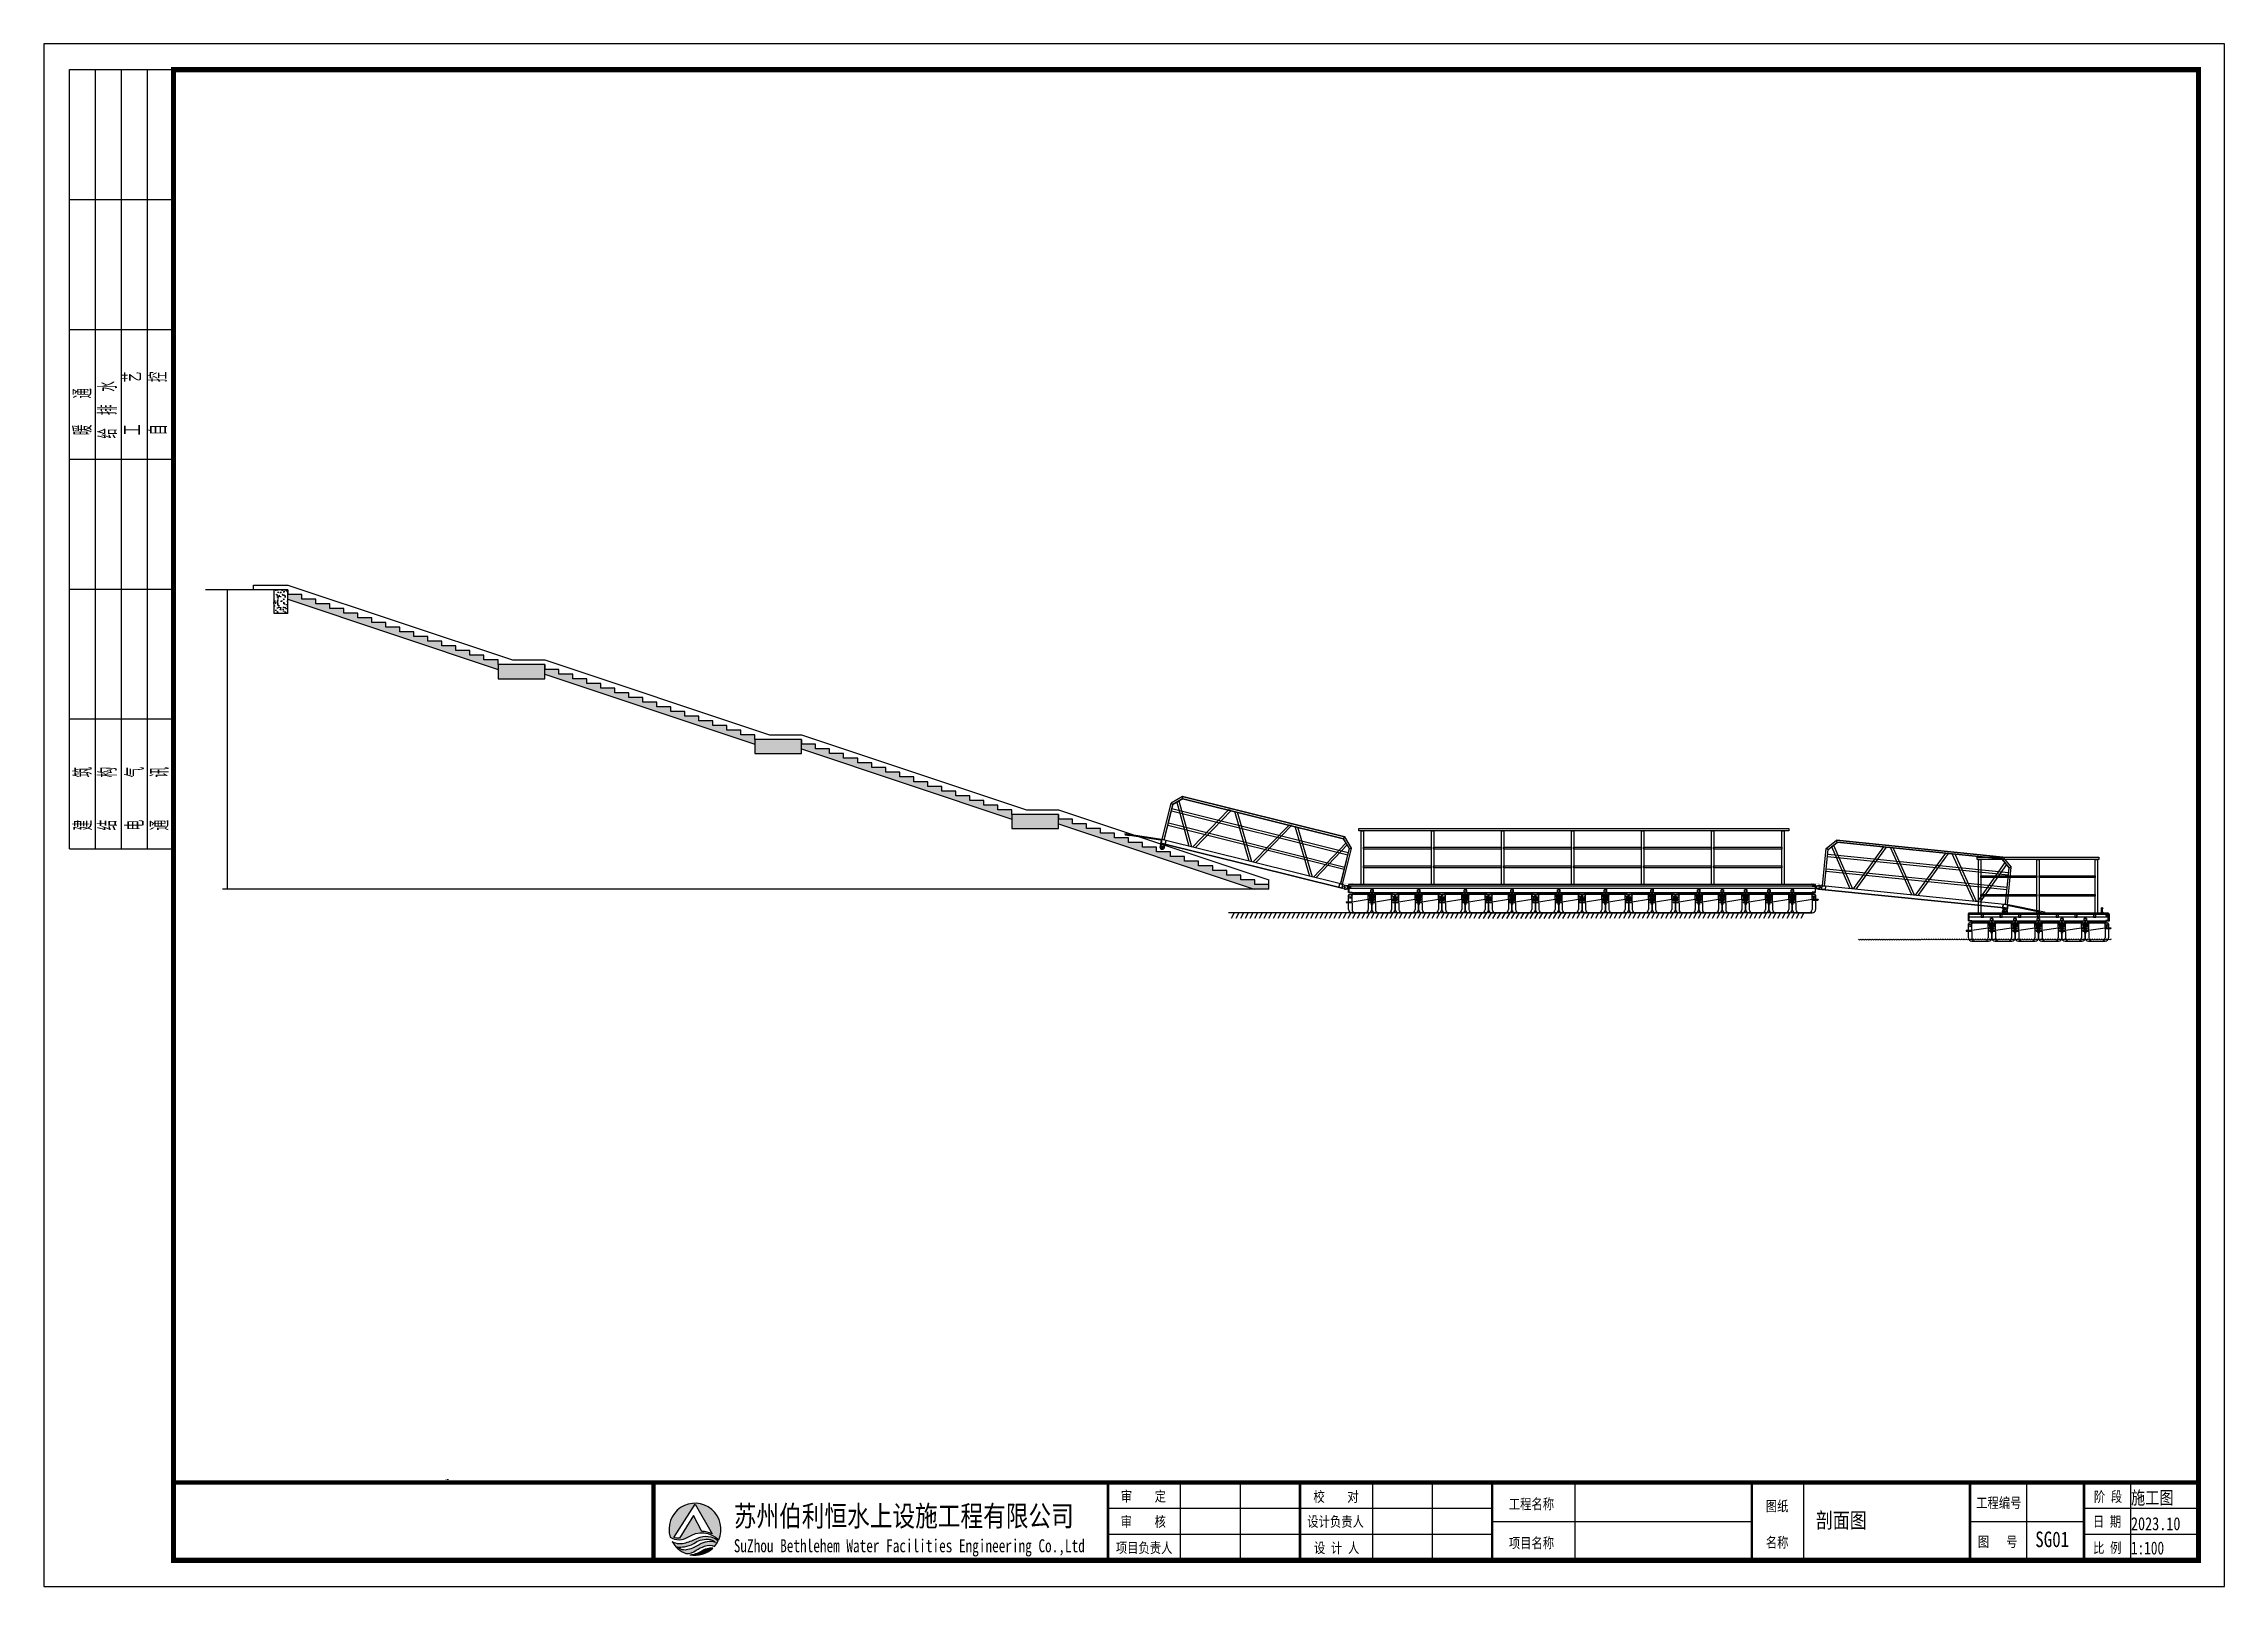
# Paper-space layout '剖面图' of a CAD drawing. Header units: inches. Extents: x 0.1 to 10.4, y 0.3 to 7.6.
# The model-space entities are those that its viewports show. They can reach past a viewport. Long polylines and large blocks are cut down to what shows.
import ezdxf

# ---------------------------------------------------------------- set-up
doc = ezdxf.new("R2010")
doc.units = ezdxf.units.IN
doc.header["$LTSCALE"] = 1000
doc.header["$MEASUREMENT"] = 0
doc.linetypes.add('ACAD_ISO03W100', pattern=[30, 12, -18])
doc.linetypes.add('CENTER2', pattern=[28.575, 19.05, -3.175, 3.175, -3.175])
for name, color, linetype in [('W-bridge approach引桥', 4, 'Continuous'), ('W-FLOAT_BOWL浮筒', 5, 'Continuous'), ('W-PLASTIC_RAILINGS塑木栏杆', 6, 'Continuous'), ('W-STEEL_FRAME钢架', 3, 'Continuous'), ('W-STEEL_KEEL钢龙骨', 5, 'Continuous'), ('W-WOOD_FLOOR木地板', 30, 'Continuous'), ('W-WOOD_STUD木龙骨', 25, 'Continuous'), ('变形缝', 4, 'Continuous'), ('塑木板', 32, 'Continuous'), ('尺寸', 6, 'Continuous'), ('短销钉', 253, 'Continuous'), ('粗线', 6, 'Continuous'), ('螺栓', 146, 'Continuous'), ('龙骨', 10, 'Continuous')]:
    doc.layers.add(name, color=color, linetype=linetype)
doc.layers.add('伯利恒浮筒', color=5, linetype='Continuous', lineweight=5)
doc.styles.add('-宋体', font='', dxfattribs={"width": 0.8})
doc.styles.add('_TCH_DIM', font='SIMPLEX', dxfattribs={"bigfont": 'GBCBIG'})
doc.styles.get("Standard").update_dxf_attribs({"font": 'txt', "bigfont": 'gbcbig.shx'})
doc.styles.add('图框', font='')
doc.styles.add('黑体', font='simhei.ttf')
doc.styles.get('-宋体').set_extended_font_data('SimSun')
doc.styles.get('图框').set_extended_font_data('SimSun')

# ---------------------------------------------------------------- blocks, each defined once
blk = doc.blocks.new('$TITLEBLK$00000187')
h = blk.add_hatch(color=140)
h.dxf.hatch_style = 1
h.paths.add_polyline_path([(-294.3, 4.5, 0.294083), (-290.89, 4.48, -0.363756), (-284.97, 3.96, 1.450144)])
h.paths.add_polyline_path([(-289.53, 10.8), (-286.23, 5.12, 0.101723), (-288.23, 5.58), (-289.84, 8.66), (-292.52, 4.26, -0.081837), (-293.64, 4.38)], flags=16)
h = blk.add_hatch(color=174)
h.paths.add_polyline_path([(-285.77, 2.71, 0.064571), (-285.05, 3.78, 0.296692), (-289.05, 4.29, -0.04264), (-291.3, 3.4, -0.209747), (-293.92, 3.62, 0.179915), (-291.3, 1.33, 0.169783), (-289.28, 1.97, -0.05744), (-287.69, 2.74, -0.214092)])
h.paths.add_polyline_path([(-288.71, 3.03, -0.084014), (-290.89, 2.08, -0.271733), (-292.96, 2.61, 0.071966), (-291.58, 2.64, 0.098278), (-289.75, 3.23, -0.072406), (-288.51, 3.9, -0.088156), (-286.96, 4.07, -0.181988), (-285.56, 3.48, 0.206106)], flags=16)
blk.add_hatch(color=174).paths.add_polyline_path([(-286.08, 2.39, 0.189728), (-288.25, 1.81, -0.126537), (-290.52, 1.1, 0.245013)])
for p, q in [((-196, 0), (-196, 15)), ((-184.5, 0), (-184.5, 15)), ((-159, 0), (-159, 15)), ((-147.5, 0), (-147.5, 15)), ((-120, 0), (-120, 15)), ((-76, 0), (-76, 15)), ((-33, 0), (-33, 15)), ((-13, 0), (-13, 15)), ((0, 0), (0, 15)), ((-136, 10), (-210, 10)), ((0, 10), (-22, 10)), ((-136, 5), (-210, 5)), ((-136, 7.5), (-86, 7.5)), ((-44, 7.5), (-22, 7.5)), ((0, 5), (-22, 5))]:
    blk.add_line(p, q)
for points, const_width in [([(-297.54, 0), (-297.54, 15), (0, 15)], 0.8), ([(-210, 0), (-210, 15)], 0.5), ([(-173, 0), (-173, 15)], 0.5), ([(-136, 0), (-136, 15)], 0.5), ([(-86, 0), (-86, 15)], 0.5), ([(-44, 0), (-44, 15)], 0.5), ([(-22, 0), (-22, 15)], 0.5)]:
    blk.add_lwpolyline(points, dxfattribs=dict(const_width=const_width))
for points in [[(-294.3, 4.5, 0.294083), (-290.89, 4.48, -0.363756), (-284.97, 3.96, 1.450144)], [(-293.64, 4.38), (-289.53, 10.8), (-286.23, 5.12, 0.101723), (-288.23, 5.58), (-289.84, 8.66), (-292.52, 4.26, -0.081837)]]:
    blk.add_lwpolyline(points, format="xyb", close=True)
for points in [[(-293.92, 3.62, 0.209747), (-291.3, 3.4, 0.04264), (-289.05, 4.29, -0.296692), (-285.05, 3.78)], [(-292.96, 2.61, 0.071966), (-291.58, 2.64, 0.098278), (-289.75, 3.23, -0.072406), (-288.51, 3.9, -0.088156), (-286.96, 4.07, -0.181988), (-285.56, 3.48, 0.206106), (-288.71, 3.03, -0.084014), (-290.89, 2.08, -0.271733), (-292.96, 2.61)], [(-291.3, 1.33, 0.169783), (-289.28, 1.97, -0.05744), (-287.69, 2.74, -0.214092), (-285.77, 2.71, -0.214092)], [(-290.52, 1.1, 0.126537), (-288.25, 1.81, -0.189728), (-286.08, 2.39, -0.189728)]]:
    blk.add_lwpolyline(points, format="xyb")
for start, end in [(208.4706, 249.2676), (258.5751, 313.6432), (318.8384, 333.6165)]:
    blk.add_arc((-289.53, 6), 5, start, end)
at = {"style": '图框'}
for s, height, width, p in [('审    定', 2, 0.8, (-207.53, 11.34)), ('校    对', 2, 0.8, (-170.43, 11.27)), ('阶 段', 2, 0.8, (-20.12, 11.27)), ('苏州伯利恒水上设施工程有限公司', 4, 0.8, (-282.06, 6.56)), ('审    核', 2, 0.8, (-207.55, 6.48)), ('设计负责人', 2, 0.8, (-171.62, 6.48)), ('工程名称', 2, 0.8, (-132.8, 9.86)), ('图纸', 2, 0.8, (-83.31, 9.46)), ('工程编号', 2, 0.8, (-42.79, 10.08)), ('日 期', 2, 0.8, (-20.31, 6.48)), ('SuZhou Bethlehem Water Facilities Engineering Co.,Ltd ', 2.5, 0.75, (-282.06, 1.57)), ('项目名称', 2, 0.8, (-132.8, 2.36)), ('名称', 2, 0.8, (-83.31, 2.46)), ('图   号', 2, 0.8, (-42.46, 2.6)), ('项目负责人', 2, 0.8, (-208.49, 1.42)), ('设 计 人', 2, 0.8, (-170.33, 1.42)), ('比 例', 2, 0.8, (-20.27, 1.42))]:
    blk.add_text(s, height=height, dxfattribs=dict(at, width=width)).set_placement(p)
for tag, p in [('审定人', (-193.68, 10.95)), ('校对', (-155.51, 10.92)), ('审核人', (-193.68, 6.03)), ('设计负责人', (-158.64, 6.23)), ('项目负责人', (-195.69, 1.11)), ('设计人', (-156.48, 1.18))]:
    blk.add_attdef(tag, p, '', height=3)
for tag, p, height, style, width in [('工程名称', (-115.66, 9.53), 3, '-宋体', 0.8), ('阶段', (-12.96, 10.81), 2.5, '黑体', 0.8), ('图名', (-73.67, 6.22), 3, '-宋体', 0.8), ('日期', (-12.96, 5.8), 2.5, '黑体', 0.8), ('项目名称', (-115.65, 1.97), 3, '-宋体', 0.8), ('图号', (-31.44, 2.55), 3, '_TCH_DIM', 0.7), ('比例', (-12.96, 1.14), 2.5, '黑体', 0.8)]:
    blk.add_attdef(tag, p, '', height=height, dxfattribs=dict(style=style, width=width))
blk = doc.blocks.new('$TITLEBLK$00000095')
for p, q in [((-150, 20), (-150, 0)), ((-150, 20), (0, 20)), ((-125, 20), (-125, 0)), ((-100, 20), (-100, 0)), ((-75, 20), (-75, 0)), ((-75, 20), (-75, 0)), ((-50, 20), (-50, 0)), ((-25, 20), (-25, 0)), ((0, 20), (0, 0)), ((-150, 15), (-75, 15)), ((-75, 15), (0, 15)), ((-150, 10), (-75, 10)), ((-75, 10), (0, 10)), ((-150, 5), (-75, 5)), ((-75, 5), (0, 5))]:
    blk.add_line(p, q)
at = {"width": 0.8}
for s, p in [('建   筑', (-146.45, 15.65)), ('暖  通', (-70.35, 15.73)), ('结   构', (-146.45, 10.91)), ('给 排 水', (-71.03, 10.9)), ('电   气', (-146.45, 5.65)), ('工   艺', (-70.35, 6.13)), ('通   讯', (-146.45, 0.88)), ('自   控', (-70.35, 1.24))]:
    blk.add_text(s, height=3.509, dxfattribs=at).set_placement(p)
blk = doc.blocks.new('rgthtyjyuk')
blk.add_lwpolyline([(0, 0), (420, 0), (420, 297), (0, 297)], close=True)
at = {"const_width": 1}
blk.add_lwpolyline([(25, 5), (415, 5), (415, 292), (25, 292)], close=True, dxfattribs=at)
at = {"const_width": 0.8}
blk.add_lwpolyline([(415, 20), (25, 20)], dxfattribs=at)
at = {"rotation": 90}
blk.add_blockref('$TITLEBLK$00000095', (25, 292), dxfattribs=at)
blk = doc.blocks.new('*U133')
at = {"color": 5}
for p, q in [((-2, -53), (-2, -1)), ((-2, -1), (2, -1)), ((2, -13), (-2, -14)), ((2, -13), (-2, -14)), ((2, -15), (-2, -16)), ((2, -15), (-2, -16)), ((2, -17), (-2, -18)), ((2, -17), (-2, -18)), ((2, -19), (-2, -20)), ((2, -19), (-2, -20)), ((2, -19), (-2, -20)), ((2, -19), (-2, -20)), ((2, -21), (-2, -22)), ((2, -21), (-2, -22)), ((2, -21), (-2, -22)), ((2, -21), (-2, -22)), ((2, -23), (-2, -24)), ((2, -23), (-2, -24)), ((2, -25), (-2, -26)), ((2, -25), (-2, -26)), ((2, -27), (-2, -28)), ((2, -27), (-2, -28)), ((2, -29), (-2, -30)), ((2, -29), (-2, -30)), ((2, -29), (-2, -30)), ((2, -29), (-2, -30)), ((2, -31), (-2, -32)), ((2, -31), (-2, -32)), ((2, -31), (-2, -32)), ((2, -31), (-2, -32)), ((2, -33), (-2, -34)), ((2, -33), (-2, -34)), ((2, -35), (-2, -36)), ((2, -35), (-2, -36)), ((2, -37), (-2, -38)), ((2, -37), (-2, -38)), ((2, -39), (-2, -40)), ((2, -39), (-2, -40)), ((2, -39), (-2, -40)), ((2, -39), (-2, -40)), ((2, -41), (-2, -42)), ((2, -41), (-2, -42)), ((2, -41), (-2, -42)), ((2, -41), (-2, -42)), ((2, -43), (-2, -44)), ((2, -43), (-2, -44)), ((2, -46), (-2, -47)), ((2, -46), (-2, -47)), ((2, -48), (-2, -49)), ((2, -48), (-2, -49)), ((2, -48), (-2, -49)), ((2, -48), (-2, -49)), ((2, -50), (-2, -51)), ((2, -50), (-2, -51)), ((2, -50), (-2, -51)), ((2, -50), (-2, -51)), ((2, -52), (-2, -53)), ((2, -52), (-2, -53)), ((2, -52), (-2, -53)), ((0, -60), (-2, -53)), ((2, -54), (-2, -55)), ((2, -57), (-1, -57)), ((1, -59), (-1, -59)), ((2, -53), (0, -60)), ((2, -1), (2, -53))]:
    blk.add_line(p, q, dxfattribs=at)
blk.add_lwpolyline([(-3, 0), (-2, -1), (2, -1), (3, 0)], close=True, dxfattribs=at)
blk = doc.blocks.new('A$C0837b8cf')
at = {"layer": 'W-STEEL_FRAME钢架'}
blk.add_lwpolyline([(-17, 0), (-17, 140), (58, 140), (58, 137, -0.414214), (54, 133), (-3, 130, 0.324101), (-8, 122), (-8, 18, 0.290228), (-2, 10), (54, 7, -0.414214), (58, 3), (58, 0)], format="xyb", close=True, dxfattribs=at)
blk = doc.blocks.new('*U259')
at = {"layer": '龙骨'}
for points in [[(-25, -30), (25, -30), (25, 30), (-25, 30)], [(-20, -25), (20, -25), (20, 25), (-20, 25)]]:
    blk.add_lwpolyline(points, close=True, dxfattribs=at)
blk = doc.blocks.new('*U260')
at = {"layer": '变形缝', "color": 0, "linetype": 'ByBlock', "lineweight": -2, "transparency": 16777216}
for p in [(0, 0), (400, 0), (800, 0), (1200, 0), (1600, 0), (2000, 0), (2400, 0)]:
    blk.add_blockref('*U259', p, dxfattribs=at)
blk = doc.blocks.new('blhft')
at = {"layer": 'W-FLOAT_BOWL浮筒', "ltscale": 0.5}
for p, q in [((-302, 230), (-302, 220)), ((302, 284), (302, 274))]:
    blk.add_line(p, q, dxfattribs=at)
at = {"layer": 'W-FLOAT_BOWL浮筒'}
for p, q in [((-302, 226), (-174, 226)), ((-298, 234), (-184, 234)), ((-298, 216), (-184, 216)), ((-250, 234), (-250, 375)), ((-250, 70), (-250, 216)), ((-230, 395), (230, 395)), ((-208, 397), (208, 397)), ((-208, 397), (-208, 395)), ((-180, 0), (180, 0)), ((-174, 244), (-174, 375)), ((174, 280), (-174, 226)), ((-174, 206), (-174, 70)), ((174, 298), (174, 375)), ((174, 280), (302, 280)), ((174, 260), (174, 70)), ((184, 288), (298, 288)), ((184, 270), (298, 270)), ((208, 397), (208, 395)), ((250, 375), (250, 288)), ((250, 270), (250, 70))]:
    blk.add_line(p, q, dxfattribs=at)
at = {"layer": 'W-FLOAT_BOWL浮筒', "ltscale": 0.5}
for centre, start, end in [((-298, 230), 90, 180), ((298, 284), 0, 90)]:
    blk.add_arc(centre, 4, start, end, dxfattribs=at)
at = {"layer": 'W-FLOAT_BOWL浮筒'}
for centre, radius, start, end in [((-298, 220), 4, 180, 270), ((-230, 375), 20, 90, 180), ((-180, 70), 70, 180, 270), ((0, -1768), 2175, 84.5043, 95.4957), ((-184, 244), 10, 270, 0), ((-184, 206), 10, 0, 90), ((-154, 375), 20, 90, 180), ((-104, 70), 70, 180, 270), ((104, 70), 70, 270, 0), ((154, 375), 20, 0, 90), ((184, 298), 10, 180, 270), ((184, 260), 10, 90, 180), ((180, 70), 70, 270, 0), ((230, 375), 20, 0, 90), ((298, 274), 4, 270, 0)]:
    blk.add_arc(centre, radius, start, end, dxfattribs=at)
at = {"layer": 'W-FLOAT_BOWL浮筒', "extrusion": (0, 0, -1)}
blk.add_ellipse((-212, 375), major_axis=(-30.4, 0), ratio=0.921809, start_param=3.141593, end_param=6.283185, dxfattribs=at)
at = {"layer": 'W-FLOAT_BOWL浮筒'}
blk.add_ellipse((-212, 320), major_axis=(-16, 0), ratio=0.75, dxfattribs=at)
blk.add_ellipse((212, 375), major_axis=(30.4, 0.1), ratio=0.921809, start_param=3.141593, end_param=6.283185, dxfattribs=at)
at = {"layer": 'W-FLOAT_BOWL浮筒', "extrusion": (0, 0, -1)}
blk.add_ellipse((212, 320), major_axis=(16, 0), ratio=0.75, dxfattribs=at)
blk = doc.blocks.new('dxd')
at = {"layer": '短销钉', "lineweight": 13}
for p, q in [((-86, 227), (-56, 200)), ((-79, 244), (79, 244)), ((-78, 244), (-78, 246)), ((-78, 246), (78, 246)), ((-52, 180), (-52, 193)), ((-49, 153), (-28, 136)), ((-43, 197), (42, 197)), ((-29, 39), (-29, 45)), ((-26, 48), (-24, 48)), ((-24, 30), (-24, 128)), ((-24, 30), (24, 30)), ((-24, 30), (-18, 2)), ((-19, 133), (19, 133)), ((-16, 0), (16, 0)), ((-6, 39), (-6, 44)), ((6, 39), (6, 44)), ((24, 30), (18, 2)), ((24, 30), (24, 128)), ((26, 48), (24, 48)), ((49, 153), (28, 136)), ((29, 39), (29, 45)), ((52, 180), (52, 193)), ((86, 227), (56, 200)), ((78, 244), (78, 246))]:
    blk.add_line(p, q, dxfattribs=at)
at = {"layer": '短销钉', "lineweight": 13, "ltscale": 0.1}
for p, q in [((-18, 2), (-18, 0)), ((-18, 0), (-16, 0)), ((16, 0), (18, 0)), ((18, 2), (18, 0))]:
    blk.add_line(p, q, dxfattribs=at)
at = {"layer": '短销钉', "lineweight": 13}
for centre, radius, start, end in [((-79, 234), 10, 90, 228.0009), ((0, -1254), 1503, 87.0435, 92.9565), ((-44, 170), 13.5, 126.5657, 231), ((-62, 193), 10, 0, 48.0009), ((-35, 154), 31.4, 56.4166, 122.8531), ((-43, 161), 10, 184.1479, 231), ((-34, 186), 31.4, 236.1381, 303.5569), ((-26, 45), 3, 90, 180), ((-34, 128), 10, 0, 51), ((-16, 2), 2.5, 191.3099, 270), ((-25, 170), 13.5, 308.3696, 51.9011), ((-3, 44), 3, 115.3769, 180), ((0, 38), 10, 64.6231, 115.3769), ((3, 44), 3, 0, 64.6231), ((25, 170), 13.5, 128.0989, 231.6304), ((16, 2), 2.5, 270, 348.6901), ((35, 155), 31.3, 57.1287, 123.6019), ((34, 186), 31.4, 236.4385, 303.8665), ((34, 128), 10, 129, 180), ((26, 45), 3, 0, 90), ((42, 161), 10, 309, 355.8521), ((62, 193), 10, 131.9991, 180), ((44, 170), 13.5, 309, 53.4343), ((79, 234), 10, 311.9991, 90)]:
    blk.add_arc(centre, radius, start, end, dxfattribs=at)
for centre, major_axis, start_param, end_param in [((-23, 39), (0, -9), 4.712389, 6.115737), ((0, 39), (0, 9), 1.570796, 4.712389)]:
    blk.add_ellipse(centre, major_axis=major_axis, ratio=0.666667, start_param=start_param, end_param=end_param, dxfattribs=at)
at = {"layer": '短销钉', "lineweight": 13, "extrusion": (0, 0, -1)}
blk.add_ellipse((23, 39), major_axis=(0, -9), ratio=0.666667, start_param=4.712389, end_param=6.115737, dxfattribs=at)
blk = doc.blocks.new('短销固定件正视面')
at = {"layer": '塑木板', "color": 156}
blk.add_lwpolyline([(2149439, 351499), (2149442, 351499), (2149489, 351499), (2149489, 351452), (2149489, 351449), (2149439, 351449)], close=True, dxfattribs=at)
at = {"layer": '塑木板', "color": 5}
blk.add_lwpolyline([(2149489, 351449), (2149489, 351499), (2149439, 351499)], dxfattribs=at)
at = {"layer": '螺栓', "color": 156}
for points in [[(2149454, 351197), (2149475, 351197), (2149475, 351187), (2149454, 351187)], [(2149455, 351199), (2149473, 351199), (2149473, 351197), (2149455, 351197)], [(2149459, 351197), (2149470, 351197), (2149470, 351187), (2149459, 351187)]]:
    blk.add_lwpolyline(points, close=True, dxfattribs=at)
blk.add_lwpolyline([(2149458, 351449), (2149458, 351182), (2149470, 351182), (2149470, 351449)], dxfattribs=at)
blk = doc.blocks.new('A$C47c33f2f')
at = {"color": 4}
for p, q in [((0, 0), (46, 0)), ((44, 2), (2, 2)), ((2, 2), (2, 2)), ((4, 18), (4, 4)), ((4, 18), (42, 18)), ((4, 4), (42, 4)), ((12, 26), (12, 88)), ((12, 26), (32, 26)), ((34, 26), (34, 88)), ((42, 16), (42, 4))]:
    blk.add_line(p, q, dxfattribs=at)
blk.add_circle((23, 104), 15, dxfattribs=at)
for centre, radius, start, end in [((2, 0), 2.5, 90, 180), ((2, 4), 2, 270, 0), ((12, 18), 8, 90, 180), ((-5, 88), 17.3, 1.4825, 29.9307), ((32, 16), 10, 0, 90), ((51, 88), 17.3, 150.0693, 178.5175), ((44, 4), 2, 180, 270), ((44, 0), 2.5, 0, 90)]:
    blk.add_arc(centre, radius, start, end, dxfattribs=at)
at = {"layer": '尺寸'}
for p, q in [((0, 0), (0, 0)), ((0, 0), (0, 0)), ((44, 2), (44, 2)), ((46, 0), (46, 0))]:
    blk.add_line(p, q, dxfattribs=at)
blk = doc.blocks.new('连接')
at = {"layer": 'W-STEEL_KEEL钢龙骨'}
blk.add_lwpolyline([(503899, 498604), (503899, 498534), (503959, 498534), (503959, 498604)], dxfattribs=at)
blk.add_circle((503929, 498604), 5, dxfattribs=at)
blk.add_arc((503929, 498604), 30, 0, 180, dxfattribs=at)
blk = doc.blocks.new('*U261')
at = {"layer": '伯利恒浮筒'}
for p in [(-250, -243), (250, -243)]:
    blk.add_blockref('blhft', p, dxfattribs=at)
at = {"layer": '塑木板', "color": 0}
blk.add_blockref('短销固定件正视面', (-2149464, -351256), dxfattribs=at)
at = {"layer": '短销钉'}
blk.add_blockref('dxd', (0, -57), dxfattribs=at)
blk = doc.blocks.new('*U262')
at = {"color": 0, "linetype": 'ByBlock', "lineweight": -2, "transparency": 16777216}
for p in [(-7000, 0), (-6000, 0), (-5000, 0), (-4000, 0), (-3000, 0), (-2000, 0), (-1000, 0), (0, 0)]:
    blk.add_blockref('*U261', p, dxfattribs=at)
blk = doc.blocks.new('*U263')
at = {"layer": 'W-WOOD_FLOOR木地板', "xscale": -0.5725585485362127, "yscale": 0.5725585485362127, "zscale": 0.5725585485362127}
blk.add_blockref('A$C0837b8cf', (12, -40), dxfattribs=at)
blk = doc.blocks.new('*U264')
at = {"color": 0, "linetype": 'ByBlock', "lineweight": -2, "transparency": 16777216}
for p in [(-7000, 0), (-6000, 0), (-5000, 0), (-4000, 0), (-3000, 0), (-2000, 0), (-1000, 0), (0, 0)]:
    blk.add_blockref('*U263', p, dxfattribs=at)
blk = doc.blocks.new('*U253')
blk.add_lwpolyline([(33, 61), (-33, -61)])
blk = doc.blocks.new('*U254')
at = {"color": 0, "linetype": 'ByBlock', "lineweight": -2, "transparency": 16777216}
for p in [(-12198, 0), (-12098, 0), (-11998, 0), (-11898, 0), (-11798, 0), (-11698, 0), (-11598, 0), (-11498, 0), (-11398, 0), (-11298, 0), (-11198, 0), (-11098, 0), (-10998, 0), (-10898, 0), (-10798, 0), (-10698, 0), (-10598, 0), (-10498, 0), (-10398, 0), (-10298, 0), (-10198, 0), (-10098, 0), (-9998, 0), (-9898, 0), (-9798, 0), (-9698, 0), (-9598, 0), (-9498, 0), (-9398, 0), (-9298, 0), (-9198, 0), (-9099, 0), (-8999, 0), (-8899, 0), (-8799, 0), (-8699, 0), (-8599, 0), (-8499, 0), (-8399, 0), (-8299, 0), (-8199, 0), (-8099, 0), (-7999, 0), (-7899, 0), (-7799, 0), (-7699, 0), (-7599, 0), (-7499, 0), (-7399, 0), (-7299, 0), (-7199, 0), (-7099, 0), (-6999, 0), (-6899, 0), (-6799, 0), (-6699, 0), (-6599, 0), (-6499, 0), (-6399, 0), (-6299, 0), (-6199, 0), (-6099, 0), (-5999, 0), (-5899, 0), (-5799, 0), (-5699, 0), (-5599, 0), (-5499, 0), (-5399, 0), (-5299, 0), (-5199, 0), (-5099, 0), (-4999, 0), (-4899, 0), (-4799, 0), (-4699, 0), (-4599, 0), (-4499, 0), (-4399, 0), (-4299, 0), (-4199, 0), (-4099, 0), (-3999, 0), (-3899, 0), (-3799, 0), (-3699, 0), (-3599, 0), (-3499, 0), (-3399, 0), (-3299, 0), (-3199, 0), (-3099, 0), (-3000, 0), (-2900, 0), (-2800, 0), (-2700, 0), (-2600, 0), (-2500, 0), (-2400, 0), (-2300, 0), (-2200, 0), (-2100, 0), (-2000, 0), (-1900, 0), (-1800, 0), (-1700, 0), (-1600, 0), (-1500, 0), (-1400, 0), (-1300, 0), (-1200, 0), (-1100, 0), (-1000, 0), (-900, 0), (-800, 0), (-700, 0), (-600, 0), (-500, 0), (-400, 0), (-300, 0), (-200, 0), (-100, 0), (0, 0)]:
    blk.add_blockref('*U253', p, dxfattribs=at)
blk = doc.blocks.new('滚轮支架 -left')
for p, q in [((-50, 10), (-22, 81)), ((50, 10), (22, 81))]:
    blk.add_line(p, q)
at = {"color": 3, "linetype": 'CENTER2'}
for p, q in [((-15, 70), (15, 70)), ((0, 85), (0, 55))]:
    blk.add_line(p, q, dxfattribs=at)
blk.add_lwpolyline([(-50, 10), (50, 10), (50, -5), (-50, -5)], close=True)
blk.add_circle((0, 70), 11)
blk.add_arc((0, 70), 25, 26.1956, 153.8044)
blk = doc.blocks.new('滚轮')
for radius in [50, 47, 12.2, 10.3]:
    blk.add_circle((0, 0), radius)
blk = doc.blocks.new('jkhgasjgasjkdgasjdk')
blk.add_lwpolyline([(61709, -4800), (61711, -4805, 0.414214), (61712, -4806), (62487, -4619, 0.416514), (62488, -4618), (62487, -4614, 0.411917), (62486, -4614)], format="xyb", close=True)
blk.add_lwpolyline([(61812, -4782), (62469, -4624), (62472, -4636), (61815, -4794)], close=True)
blk.add_lwpolyline([(61813, -4786), (62470, -4629)])
at = {"lineweight": 5}
blk.add_lwpolyline([(61812, -4782), (61816, -4799, -0.414214), (61815, -4800), (61725, -4822, -0.414214), (61724, -4821), (61720, -4804)], format="xyb", dxfattribs=at)
blk = doc.blocks.new('hajsdhjasdhkasd')
at = {"color": 3}
for p, q in [((62502, -3818), (62702, -3618)), ((62547, -3837), (62720, -3663)), ((62702, -3618), (66282, -3618)), ((66282, -3618), (62702, -3618)), ((62720, -3663), (62702, -3618)), ((66263, -3663), (62720, -3663)), ((66263, -3663), (66282, -3618)), ((66263, -3663), (66437, -3837)), ((66282, -3618), (66482, -3818)), ((62502, -4618), (62502, -3818)), ((62547, -3837), (62502, -3818)), ((62547, -4618), (62547, -3837)), ((66437, -4618), (66437, -3837)), ((66482, -4618), (66482, -3818)), ((62492, -4618), (66492, -4618)), ((62492, -4698), (62492, -4618)), ((62492, -4698), (62492, -4618)), ((66492, -4698), (66492, -4618)), ((66492, -4698), (66492, -4647)), ((62492, -4698), (66492, -4698))]:
    blk.add_line(p, q, dxfattribs=at)
at = {"color": 3, "linetype": 'ACAD_ISO03W100'}
for p, q in [((62544, -3834), (62719, -3659)), ((66265, -3659), (62719, -3659)), ((66265, -3659), (66441, -3835)), ((62543, -4618), (62543, -3836)), ((66441, -4618), (66441, -3835))]:
    blk.add_line(p, q, dxfattribs=at)
at = {"color": 2}
for p, q in [((62611, -3767), (62647, -3731)), ((62647, -3731), (63146, -4618)), ((63168, -4618), (63727, -3659)), ((63226, -4618), (63785, -3659)), ((63785, -3659), (63727, -3659)), ((64423, -4618), (63865, -3659)), ((63865, -3659), (63922, -3659)), ((64481, -4618), (63922, -3659)), ((64502, -4618), (65060, -3659)), ((64560, -4618), (65118, -3659)), ((65118, -3659), (65060, -3659)), ((65757, -4618), (65198, -3659)), ((65198, -3659), (65256, -3659)), ((65815, -4618), (65256, -3659)), ((66336, -3731), (65837, -4618)), ((66373, -3767), (66336, -3731)), ((62611, -3767), (63089, -4618)), ((66373, -3767), (65894, -4618))]:
    blk.add_line(p, q, dxfattribs=at)
at = {"color": 0}
for p, q in [((62547, -3932), (66437, -3932)), ((62547, -3982), (66437, -3982)), ((62547, -4250), (66437, -4250)), ((62547, -4300), (66437, -4300))]:
    blk.add_line(p, q, dxfattribs=at)
at = {"color": 4}
blk.add_line((66482, -3818), (66437, -3837), dxfattribs=at)
at = {"color": 3, "lineweight": 5}
for p, q in [((66482, -4618), (66482, -3818)), ((62492, -4698), (62492, -4618)), ((62492, -4678), (62492, -4618)), ((62492, -4678), (62492, -4618)), ((62492, -4698), (62492, -4618)), ((62492, -4678), (62492, -4618)), ((62492, -4678), (62492, -4618)), ((66392, -4698), (66392, -4618)), ((66492, -4678), (66492, -4618)), ((66492, -4698), (66492, -4618)), ((62492, -4698), (66492, -4698))]:
    blk.add_line(p, q, dxfattribs=at)
at = {"color": 1}
for p, q in [((62492, -4618), (62492, -4618)), ((62492, -4618), (62492, -4618)), ((66491, -4619), (66491, -4619)), ((66491, -4619), (66491, -4619))]:
    blk.add_line(p, q, dxfattribs=at)
at = {"color": 3}
for points in [[(62492, -4618), (66492, -4618), (66492, -4698), (62492, -4698)], [(62496, -4622), (62568, -4622), (62568, -4694), (62496, -4694)], [(62496, -4622), (62568, -4622), (62568, -4694), (62496, -4694)], [(66392, -4618), (66492, -4618), (66492, -4698), (66392, -4698)], [(66396, -4622), (66488, -4622), (66488, -4694), (66396, -4694)]]:
    blk.add_lwpolyline(points, close=True, dxfattribs=at)
at = {"color": 3, "lineweight": 5}
for points in [[(62492, -4618), (62572, -4618), (62572, -4698), (62492, -4698)], [(62496, -4622), (62568, -4622), (62568, -4694), (62496, -4694)], [(62496, -4622), (62568, -4622), (62568, -4694), (62496, -4694)], [(66492, -4618), (66392, -4618), (66392, -4698), (66492, -4698)], [(66488, -4622), (66396, -4622), (66396, -4694), (66488, -4694)]]:
    blk.add_lwpolyline(points, close=True, dxfattribs=at)
at = {"xscale": -1, "rotation": 7.958645654044859}
blk.add_blockref('jkhgasjgasjkdgasjdk', (127739, 8603), dxfattribs=at)
at = {"rotation": 180}
blk.add_blockref('滚轮支架 -left', (66442, -4703), dxfattribs=at)
blk.add_blockref('滚轮支架 -left', (66442, -4703), dxfattribs=at)
blk.add_blockref('滚轮支架 -left', (66442, -4703), dxfattribs=at)
blk.add_blockref('滚轮支架 -left', (66442, -4703), dxfattribs=at)
blk.add_blockref('滚轮支架 -left', (66442, -4703), dxfattribs=at)
blk.add_blockref('滚轮支架 -left', (66442, -4703), dxfattribs=at)
blk.add_blockref('滚轮', (66442, -4773))
blk.add_blockref('滚轮', (66442, -4773))
blk.add_blockref('滚轮', (66442, -4773))
blk = doc.blocks.new('sdgdfghdrth')
h = blk.add_hatch()
h.set_pattern_fill('AR-CONC', color=256, scale=100)
h.set_pattern_definition([(50, (0, 0), (182.18467, -15.93909), [19.05, -209.55]), (355, (0, 0), (-35.24283, 191.05664), [15.24, -167.64]), (100.451, (15.18, -1.33), (146.9425, 175.11669), [16.19, -178.09]), (46.1842, (0, 50.8), (271.07904, -42.04233), [28.575, -314.325]), (96.6356, (22.6, 47.3), (237.40423, 247.42556), [24.285, -267.135]), (351.184, (0, 50.8), (237.4046, 247.4251), [22.86, -251.46]), (21, (25.4, 38.1), (151.61488, -102.26552), [19.05, -209.55]), (326, (25.4, 38.1), (61.80203, 184.18797), [15.24, -167.64]), (71.4514, (38.03, 29.58), (213.4165, 81.92286), [16.19, -178.09]), (37.5, (0, 0), (3.088603, 84.55504), [0, -165.608, 0, -170.18, 0, -168.275]), (7.5, (0, 0), (66.81966, 100.180575), [0, -97.028, 0, -161.798, 0, -64.135]), (327.5, (-56.64, 0), (135.590595, -5.728744), [0, -63.5, 0, -198.12, 0, -262.89]), (317.5, (-82.04, 0), (148.12918, 25.42649), [0, -82.55, 0, -131.572, 0, -186.69])])
h.paths.add_polyline_path([(141597, -21764), (141297, -21764), (141297, -21664), (140997, -21664), (140997, -21564), (140697, -21564), (140697, -21464), (140397, -21464), (140397, -21364), (140097, -21364), (140097, -21264), (139797, -21264), (139797, -21164), (139497, -21164), (139497, -21264), (143686, -22664), (143997, -22664), (143997, -22564), (143697, -22564), (143697, -22464), (143397, -22464), (143397, -22364), (143097, -22364), (143097, -22264), (142797, -22264), (142797, -22164), (142497, -22164), (142497, -22064), (142197, -22064), (142197, -21964), (141897, -21964), (141897, -21864), (141597, -21864)])
for points in [[(139497, -20964), (143997, -22464)], [(139797, -21264), (139797, -21164), (139497, -21164)], [(139497, -21264), (143686, -22664)], [(140097, -21364), (140097, -21264), (139797, -21264)], [(140397, -21464), (140397, -21364), (140097, -21364)], [(140697, -21564), (140697, -21464), (140397, -21464)], [(140997, -21664), (140997, -21564), (140697, -21564)], [(141297, -21764), (141297, -21664), (140997, -21664)], [(141597, -21864), (141597, -21764), (141297, -21764)], [(141897, -21964), (141897, -21864), (141597, -21864)], [(142197, -22064), (142197, -21964), (141897, -21964)], [(142497, -22164), (142497, -22064), (142197, -22064)], [(142797, -22264), (142797, -22164), (142497, -22164)], [(143097, -22364), (143097, -22264), (142797, -22264)], [(143397, -22464), (143397, -22364), (143097, -22364)], [(143697, -22564), (143697, -22464), (143397, -22464)], [(143997, -22664), (143997, -22564), (143697, -22564)]]:
    blk.add_lwpolyline(points)

msp = doc.modelspace()

# ---------------------------------------------------------------- hatches: boundary and pattern name
h = msp.add_hatch()
h.set_pattern_fill('AR-CONC', color=256, scale=100)
h.set_pattern_definition([(50, (1814.95, -539.92), (182.18467, -15.93909), [19.05, -209.55]), (355, (1814.95, -539.92), (-35.24283, 191.05664), [15.24, -167.64]), (100.451, (1830.13, -541.25), (146.9425, 175.1167), [16.19, -178.09]), (46.1842, (1814.95, -489.12), (271.07904, -42.04233), [28.575, -314.325]), (96.6356, (1837.54, -492.62), (237.40423, 247.42556), [24.285, -267.135]), (351.184, (1814.95, -489.12), (237.4046, 247.4251), [22.86, -251.46]), (21, (1840.35, -501.82), (151.61488, -102.26552), [19.05, -209.55]), (326, (1840.35, -501.82), (61.80203, 184.18797), [15.24, -167.64]), (71.4514, (1852.98, -510.34), (213.4165, 81.92286), [16.19, -178.09]), (37.5, (1814.95, -539.92), (3.088603, 84.55504), [0, -165.608, 0, -170.18, 0, -168.275]), (7.5, (1814.95, -539.92), (66.81966, 100.180575), [0, -97.028, 0, -161.798, 0, -64.135]), (327.5, (1758.307, -539.92), (135.590595, -5.728744), [0, -63.5, 0, -198.12, 0, -262.89]), (317.5, (1732.91, -539.92), (148.12918, 25.42649), [0, -82.55, 0, -131.572, 0, -186.69])])
h.paths.add_polyline_path([(124512, -16792), (124212, -16792), (124212, -17292), (124512, -17292)])
h = msp.add_hatch()
h.set_pattern_fill('AR-CONC', color=256, scale=100)
h.set_pattern_definition([(50, (1814.95, -539.92), (182.18467, -15.93909), [19.05, -209.55]), (355, (1814.95, -539.92), (-35.24283, 191.05664), [15.24, -167.64]), (100.451, (1830.13, -541.25), (146.9425, 175.11669), [16.19, -178.09]), (46.1842, (1814.95, -489.12), (271.07904, -42.04233), [28.575, -314.325]), (96.6356, (1837.54, -492.62), (237.40423, 247.42556), [24.285, -267.135]), (351.184, (1814.95, -489.12), (237.4046, 247.4251), [22.86, -251.46]), (21, (1840.35, -501.82), (151.61488, -102.26552), [19.05, -209.55]), (326, (1840.35, -501.82), (61.80203, 184.18797), [15.24, -167.64]), (71.4514, (1852.98, -510.34), (213.4165, 81.92286), [16.19, -178.09]), (37.5, (1814.95, -539.92), (3.088603, 84.55504), [0, -165.608, 0, -170.18, 0, -168.275]), (7.5, (1814.95, -539.92), (66.81966, 100.180575), [0, -97.028, 0, -161.798, 0, -64.135]), (327.5, (1758.307, -539.92), (135.590595, -5.728744), [0, -63.5, 0, -198.12, 0, -262.89]), (317.5, (1732.91, -539.92), (148.12918, 25.42649), [0, -82.55, 0, -131.572, 0, -186.69])])
h.paths.add_polyline_path([(124512, -16792), (124212, -16792), (124212, -17292), (124512, -17292)], flags=17)
h.paths.add_polyline_path([(129012, -18396), (130012, -18396), (130012, -18496), (130012, -18696), (129012, -18696), (129012, -18496), (124512, -16992), (124512, -17292), (124212, -17292), (124212, -16792), (124512, -16792), (124512, -16892), (124812, -16892), (124812, -16992), (125112, -16992), (125112, -17092), (125412, -17092), (125412, -17192), (125712, -17192), (125712, -17292), (126012, -17292), (126012, -17392), (126312, -17392), (126312, -17492), (126612, -17492), (126612, -17592), (126912, -17592), (126912, -17692), (127212, -17692), (127212, -17792), (127512, -17792), (127512, -17892), (127812, -17892), (127812, -17992), (128112, -17992), (128112, -18092), (128412, -18092), (128412, -18192), (128712, -18192), (128712, -18292), (129012, -18292)])
h = msp.add_hatch()
h.set_pattern_fill('AR-CONC', color=256, scale=100)
h.set_pattern_definition([(50, (7314.95, -2143.89), (182.18467, -15.93909), [19.05, -209.55]), (355, (7314.95, -2143.9), (-35.24283, 191.05664), [15.24, -167.64]), (100.451, (7330.13, -2145.22), (146.9425, 175.11669), [16.19, -178.09]), (46.1842, (7314.95, -2093.1), (271.07904, -42.04233), [28.575, -314.325]), (96.6356, (7337.54, -2096.6), (237.40423, 247.42556), [24.285, -267.135]), (351.184, (7314.95, -2093.1), (237.4046, 247.4251), [22.86, -251.46]), (21, (7340.35, -2105.79), (151.61488, -102.26552), [19.05, -209.55]), (326, (7340.35, -2105.8), (61.80203, 184.18797), [15.24, -167.64]), (71.4514, (7352.98, -2114.31), (213.4165, 81.92286), [16.19, -178.09]), (37.5, (7314.95, -2143.89), (3.088603, 84.55504), [0, -165.608, 0, -170.18, 0, -168.275]), (7.5, (7314.95, -2143.89), (66.81966, 100.180575), [0, -97.028, 0, -161.798, 0, -64.135]), (327.5, (7258.307, -2143.89), (135.590595, -5.728744), [0, -63.5, 0, -198.12, 0, -262.89]), (317.5, (7232.91, -2143.89), (148.12918, 25.42649), [0, -82.55, 0, -131.572, 0, -186.69])])
h.paths.add_polyline_path([(130012, -18396), (129712, -18396), (129712, -18896), (130012, -18896)], flags=17)
h.paths.add_polyline_path([(134512, -20000), (135512, -20000), (135512, -20100), (135512, -20300), (134512, -20300), (134512, -20100), (130012, -18596), (130012, -18896), (129712, -18896), (129712, -18396), (130012, -18396), (130012, -18496), (130312, -18496), (130312, -18596), (130612, -18596), (130612, -18696), (130912, -18696), (130912, -18796), (131212, -18796), (131212, -18896), (131512, -18896), (131512, -18996), (131812, -18996), (131812, -19096), (132112, -19096), (132112, -19196), (132412, -19196), (132412, -19296), (132712, -19296), (132712, -19396), (133012, -19396), (133012, -19496), (133312, -19496), (133312, -19596), (133612, -19596), (133612, -19696), (133912, -19696), (133912, -19796), (134212, -19796), (134212, -19896), (134512, -19896)])
h = msp.add_hatch()
h.set_pattern_fill('AR-CONC', color=256, scale=100)
h.set_pattern_definition([(50, (12814.95, -3747.87), (182.18467, -15.93909), [19.05, -209.55]), (355, (12814.95, -3747.87), (-35.24283, 191.05664), [15.24, -167.64]), (100.451, (12830.13, -3749.2), (146.9425, 175.11669), [16.19, -178.09]), (46.1842, (12814.95, -3697.07), (271.07904, -42.04233), [28.575, -314.325]), (96.6356, (12837.54, -3700.57), (237.40423, 247.42556), [24.285, -267.135]), (351.184, (12814.95, -3697.07), (237.4046, 247.4251), [22.86, -251.46]), (21, (12840.35, -3709.77), (151.61488, -102.26552), [19.05, -209.55]), (326, (12840.35, -3709.77), (61.80203, 184.18797), [15.24, -167.64]), (71.4514, (12852.98, -3718.29), (213.4165, 81.92286), [16.19, -178.09]), (37.5, (12814.95, -3747.866), (3.088603, 84.55504), [0, -165.608, 0, -170.18, 0, -168.275]), (7.5, (12814.95, -3747.87), (66.81966, 100.180575), [0, -97.028, 0, -161.798, 0, -64.135]), (327.5, (12758.307, -3747.866), (135.590595, -5.728744), [0, -63.5, 0, -198.12, 0, -262.89]), (317.5, (12732.91, -3747.87), (148.12918, 25.42649), [0, -82.55, 0, -131.572, 0, -186.69])])
h.paths.add_polyline_path([(135512, -20000), (135212, -20000), (135212, -20500), (135512, -20500)], flags=17)
h.paths.add_polyline_path([(140012, -21604), (141012, -21604), (141012, -21704), (141012, -21904), (140012, -21904), (140012, -21704), (135512, -20200), (135512, -20500), (135212, -20500), (135212, -20000), (135512, -20000), (135512, -20100), (135812, -20100), (135812, -20200), (136112, -20200), (136112, -20300), (136412, -20300), (136412, -20400), (136712, -20400), (136712, -20500), (137012, -20500), (137012, -20600), (137312, -20600), (137312, -20700), (137612, -20700), (137612, -20800), (137912, -20800), (137912, -20900), (138212, -20900), (138212, -21000), (138512, -21000), (138512, -21100), (138812, -21100), (138812, -21200), (139112, -21200), (139112, -21300), (139412, -21300), (139412, -21400), (139712, -21400), (139712, -21500), (140012, -21500)])
at = {"layer": 'W-WOOD_STUD木龙骨'}
h = msp.add_hatch(dxfattribs=at)
h.set_pattern_fill('木纹03', color=256, scale=100)
h.set_pattern_definition([(0, (-993904.89, -466233.65), (200, 200), [10, -190]), (90, (-993824.89, -466163.65), (-200, 200), [20, -180]), (45, (-993864.89, -466183.65), (0, 199.998082), [14.14, -42.42, 14.14, -28.28, 99, -85]), (45, (-993914.89, -466243.65), (0, 200), [14.142, -28.284, 14.142, -226.2]), (45, (-993844.89, -466223.65), (0, 200), [14.142, -268.700712]), (45, (-993824.89, -466233.65), (0, 200), [14.142, -268.700712]), (45, (-993854.89, -466213.65), (0, 200), [14.142, -268.700712]), (45, (-993864.89, -466203.65), (0, 200), [28.284, -254.558712]), (45, (-993814.89, -466053.65), (0, 200), [28.284, -254.558712]), (45, (-993884.89, -466193.65), (0, 200), [56.568, -226.274712]), (45, (-993894.89, -466183.65), (0, 200), [56.568, -226.274712]), (45, (-993764.89, -466123.65), (0, 200), [56.568, -226.274712]), (45, (-993904.89, -466163.65), (0, 200), [42.4264, -240.416312]), (45, (-993944.89, -466133.65), (0, 200), [42.4264, -240.416312]), (45, (-993924.89, -466153.65), (0, 200), [42.4264, -240.416312]), (45, (-993794.89, -466093.65), (0, 200), [70.71068, -212.132032]), (45, (-993814.89, -466083.65), (0, 200), [70.71068, -212.132032]), (45, (-993794.89, -466133.65), (0, 200), [98.99495, -183.847763]), (26.565051, (-993884.89, -466213.65), (200, 8e-08), [22.360678, -424.852916]), (26.565051, (-993844.89, -466153.65), (200, 8e-08), [22.360678, -424.852916]), (26.565051, (-993854.89, -466173.65), (200, 8e-08), [22.360678, -424.852916]), (26.565051, (-993894.89, -466233.65), (200, 8e-08), [44.72136, -402.492235]), (26.565051, (-993854.89, -466143.65), (200, 8e-08), [67.08204, -380.131556]), (26.565051, (-993874.89, -466133.65), (200, 8e-08), [89.44272, -357.770876]), (26.565051, (-993894.89, -466123.65), (200, 8e-08), [89.44272, -357.770876]), (26.565051, (-993924.89, -466063.65), (200, 8e-08), [89.44272, -357.770876]), (26.565051, (-993924.89, -466083.65), (200, 8e-08), [111.8034, -335.410195]), (26.565051, (-993914.89, -466103.65), (200, 8e-08), [111.8034, -335.410195]), (63.434949, (-993844.89, -466183.65), (1e-08, 200), [22.360678, -424.852916]), (63.434949, (-993874.89, -466203.65), (1e-08, 200), [22.360678, -424.852916]), (63.434949, (-993904.89, -466233.65), (1e-08, 200), [44.72136, -402.492235]), (63.434949, (-993844.89, -466203.65), (1e-08, 200), [44.72136, -402.492235]), (63.434949, (-993924.89, -466243.65), (1e-08, 200), [67.08204, -380.131556]), (63.434949, (-993944.89, -466243.65), (1e-08, 200), [89.44272, -357.770876]), (63.434949, (-993764.89, -466233.65), (1e-08, 200), [89.44272, -357.770876]), (63.434949, (-993834.89, -466213.65), (1e-08, 200), [89.44272, -357.770876]), (63.434949, (-993794.89, -466233.65), (1e-08, 200), [111.8034, -335.410195]), (63.434949, (-993814.89, -466223.65), (1e-08, 200), [111.8034, -335.410195])])
h.paths.add_polyline_path([(157220, -23129), (157220, -23104), (147220, -23104), (147220, -23129)])
h = msp.add_hatch(dxfattribs=at)
h.set_pattern_fill('木纹03', color=256, scale=100)
h.set_pattern_definition([(0, (-987632.8, -466843), (200, 200), [10, -190]), (90, (-987552.8, -466773), (-200, 200), [20, -180]), (45, (-987592.79, -466793.01), (0, 199.998082), [14.14, -42.42, 14.14, -28.28, 99, -85]), (45, (-987642.79, -466853.01), (0, 200), [14.142, -28.284, 14.142, -226.2]), (45, (-987572.79, -466833.01), (0, 200), [14.142, -268.700712]), (45, (-987552.79, -466843.01), (0, 200), [14.142, -268.700712]), (45, (-987582.79, -466823.01), (0, 200), [14.142, -268.700712]), (45, (-987592.79, -466813.01), (0, 200), [28.284, -254.558712]), (45, (-987542.79, -466663.01), (0, 200), [28.284, -254.558712]), (45, (-987612.79, -466803.01), (0, 200), [56.568, -226.274712]), (45, (-987622.79, -466793.01), (0, 200), [56.568, -226.274712]), (45, (-987492.79, -466733.01), (0, 200), [56.568, -226.274712]), (45, (-987632.79, -466773.01), (0, 200), [42.4264, -240.416312]), (45, (-987672.79, -466743.01), (0, 200), [42.4264, -240.416312]), (45, (-987652.79, -466763.01), (0, 200), [42.4264, -240.416312]), (45, (-987522.79, -466703.01), (0, 200), [70.71068, -212.132032]), (45, (-987542.79, -466693.01), (0, 200), [70.71068, -212.132032]), (45, (-987522.79, -466743.01), (0, 200), [98.99495, -183.847763]), (26.565051, (-987612.79, -466823.01), (200, 8e-08), [22.360678, -424.852916]), (26.565051, (-987572.79, -466763.01), (200, 8e-08), [22.360678, -424.852916]), (26.565051, (-987582.79, -466783.01), (200, 8e-08), [22.360678, -424.852916]), (26.565051, (-987622.79, -466843.01), (200, 8e-08), [44.72136, -402.492235]), (26.565051, (-987582.79, -466753.01), (200, 8e-08), [67.08204, -380.131556]), (26.565051, (-987602.79, -466743.01), (200, 8e-08), [89.44272, -357.770876]), (26.565051, (-987622.79, -466733.01), (200, 8e-08), [89.44272, -357.770876]), (26.565051, (-987652.79, -466673.01), (200, 8e-08), [89.44272, -357.770876]), (26.565051, (-987652.79, -466693.01), (200, 8e-08), [111.8034, -335.410195]), (26.565051, (-987642.79, -466713.01), (200, 8e-08), [111.8034, -335.410195]), (63.434949, (-987572.79, -466793.01), (1e-08, 200), [22.360678, -424.852916]), (63.434949, (-987602.79, -466813.01), (1e-08, 200), [22.360678, -424.852916]), (63.434949, (-987632.79, -466843.01), (1e-08, 200), [44.72136, -402.492235]), (63.434949, (-987572.79, -466813.01), (1e-08, 200), [44.72136, -402.492235]), (63.434949, (-987652.79, -466853.01), (1e-08, 200), [67.08204, -380.131556]), (63.434949, (-987672.79, -466853.01), (1e-08, 200), [89.44272, -357.770876]), (63.434949, (-987492.79, -466843.01), (1e-08, 200), [89.44272, -357.770876]), (63.434949, (-987562.79, -466823.01), (1e-08, 200), [89.44272, -357.770876]), (63.434949, (-987522.79, -466843.01), (1e-08, 200), [111.8034, -335.410195]), (63.434949, (-987542.79, -466833.01), (1e-08, 200), [111.8034, -335.410195])])
h.paths.add_polyline_path([(163492, -23738), (163492, -23713), (160492, -23713), (160492, -23738)])

# ---------------------------------------------------------------- linework, layer by layer
for points in [[(124212, -16792), (122750, -16792)], [(123212, -16792), (123212, -23204)], [(123777, -16792), (123777, -16692), (124512, -16692), (124512, -16692)], [(124512, -16692), (129324, -18296)], [(124512, -16792), (124512, -16892)], [(124812, -16992), (124812, -16892), (124512, -16892)], [(124512, -16992), (129012, -18496)], [(125112, -17092), (125112, -16992), (124812, -16992)], [(125412, -17192), (125412, -17092), (125112, -17092)], [(125712, -17292), (125712, -17192), (125412, -17192)], [(126012, -17392), (126012, -17292), (125712, -17292)], [(126312, -17492), (126312, -17392), (126012, -17392)], [(126612, -17592), (126612, -17492), (126312, -17492)], [(126912, -17692), (126912, -17592), (126612, -17592)], [(127212, -17792), (127212, -17692), (126912, -17692)], [(127512, -17892), (127512, -17792), (127212, -17792)], [(127812, -17992), (127812, -17892), (127512, -17892)], [(128112, -18092), (128112, -17992), (127812, -17992)], [(128412, -18192), (128412, -18092), (128112, -18092)], [(128712, -18292), (128712, -18192), (128412, -18192)], [(129012, -18392), (129012, -18292), (128712, -18292)], [(129324, -18296), (130012, -18296)], [(130012, -18296), (134824, -19900)], [(130012, -18396), (130012, -18496)], [(130312, -18596), (130312, -18496), (130012, -18496)], [(130012, -18596), (134512, -20100)], [(130612, -18696), (130612, -18596), (130312, -18596)], [(130912, -18796), (130912, -18696), (130612, -18696)], [(131212, -18896), (131212, -18796), (130912, -18796)], [(131512, -18996), (131512, -18896), (131212, -18896)], [(131812, -19096), (131812, -18996), (131512, -18996)], [(132112, -19196), (132112, -19096), (131812, -19096)], [(132412, -19296), (132412, -19196), (132112, -19196)], [(132712, -19396), (132712, -19296), (132412, -19296)], [(133012, -19496), (133012, -19396), (132712, -19396)], [(133312, -19596), (133312, -19496), (133012, -19496)], [(133612, -19696), (133612, -19596), (133312, -19596)], [(133912, -19796), (133912, -19696), (133612, -19696)], [(134212, -19896), (134212, -19796), (133912, -19796)], [(134512, -19996), (134512, -19896), (134212, -19896)], [(134824, -19900), (135512, -19900)], [(134824, -19900), (135512, -19900)], [(135512, -19900), (140324, -21504)], [(135512, -20000), (135512, -20100)], [(135812, -20200), (135812, -20100), (135512, -20100)], [(135512, -20200), (140012, -21704)], [(136112, -20300), (136112, -20200), (135812, -20200)], [(136412, -20400), (136412, -20300), (136112, -20300)], [(136712, -20500), (136712, -20400), (136412, -20400)], [(137012, -20600), (137012, -20500), (136712, -20500)], [(137312, -20700), (137312, -20600), (137012, -20600)], [(137612, -20800), (137612, -20700), (137312, -20700)], [(137912, -20900), (137912, -20800), (137612, -20800)], [(138212, -21000), (138212, -20900), (137912, -20900)], [(138512, -21100), (138512, -21000), (138212, -21000)], [(138812, -21200), (138812, -21100), (138512, -21100)], [(139112, -21300), (139112, -21200), (138812, -21200)], [(139412, -21400), (139412, -21300), (139112, -21300)], [(139712, -21500), (139712, -21400), (139412, -21400)], [(140012, -21600), (140012, -21500), (139712, -21500)], [(140324, -21504), (141012, -21504)], [(141012, -21604), (141012, -21704)], [(145512, -23204), (123112, -23204)], [(145512, -23104), (145512, -23004)], [(157150, -23704), (144649, -23704)]]:
    msp.add_lwpolyline(points)
for points in [[(124512, -16792), (124212, -16792), (124212, -17292), (124512, -17292)], [(130012, -18396), (129012, -18396), (129012, -18696), (130012, -18696)], [(135512, -20000), (134512, -20000), (134512, -20300), (135512, -20300)], [(141012, -21604), (140012, -21604), (140012, -21904), (141012, -21904)]]:
    msp.add_lwpolyline(points, close=True)
at = {"const_width": 3.11}
for points in [[(147101, -23104, -0.276297), (147357, -23103)], [(157361, -23126, 0.330581), (157083, -23103)]]:
    msp.add_lwpolyline(points, format="xyb", dxfattribs=at)
at = {"color": 1}
msp.add_lwpolyline([(147220, -23129), (157221, -23129), (157221, -23189), (147220, -23189)], close=True, dxfattribs=at)
at = {"color": 3}
msp.add_lwpolyline([(147295, -23269), (157162, -23269)], dxfattribs=at)
at = {"color": 4}
for points in [[(158137, -24270, 0.520567), (158187, -24270, 0.520567), (158237, -24270, 0.520567), (158287, -24270, 0.520567), (158337, -24270, 0.520567), (158387, -24270, 0.520567), (158437, -24270, 0.520567), (158487, -24270, 0.520567), (158537, -24270, 0.520567), (158587, -24270, 0.520567), (158637, -24270, 0.520567), (158687, -24270, 0.520567), (158737, -24270, 0.520567), (158787, -24270, 0.520567), (158837, -24270, 0.520567), (158887, -24270, 0.520567), (158937, -24270, 0.520567), (158987, -24270, 0.520567), (159037, -24270, 0.520567), (159087, -24270, 0.520567), (159137, -24270, 0.520567), (159187, -24270, 0.520567), (159237, -24270, 0.520567), (159287, -24270, 0.520567), (159337, -24270, 0.520567), (159387, -24270, 0.520567), (159437, -24270, 0.520567), (159487, -24270, 0.064694), (159492, -24276, 0.064694)], [(160847, -24270, -0.520567), (160797, -24270, -0.520567), (160747, -24270, -0.520567), (160697, -24270, -0.520567), (160647, -24270, -0.520567), (160597, -24270, -0.520567), (160547, -24270, -0.520567), (160497, -24270, -0.520567), (160447, -24270, -0.520567), (160397, -24270, -0.520567), (160347, -24270, -0.520567), (160297, -24270, -0.520567), (160247, -24270, -0.520567), (160197, -24270, -0.520567), (160147, -24270, -0.520567), (160097, -24270, -0.520567), (160047, -24270, -0.520567), (159997, -24270, -0.520567), (159947, -24270, -0.520567), (159897, -24270, -0.520567), (159847, -24270, -0.520567), (159797, -24270, -0.520567), (159747, -24270, -0.520567), (159697, -24270, -0.520567), (159647, -24270, -0.520567), (159597, -24270, -0.520567), (159547, -24270, -0.520567), (159497, -24270, -0.064694), (159492, -24276, -0.064694)], [(162197, -24270, -0.520567), (162147, -24270, -0.520567), (162097, -24270, -0.520567), (162047, -24270, -0.520567), (161997, -24270, -0.520567), (161947, -24270, -0.520567), (161897, -24270, -0.520567), (161847, -24270, -0.520567), (161797, -24270, -0.520567), (161747, -24270, -0.520567), (161697, -24270, -0.520567), (161647, -24270, -0.520567), (161597, -24270, -0.520567), (161547, -24270, -0.520567), (161497, -24270, -0.520567), (161447, -24270, -0.520567), (161397, -24270, -0.520567), (161347, -24270, -0.520567), (161297, -24270, -0.520567), (161247, -24270, -0.520567), (161197, -24270, -0.520567), (161147, -24270, -0.520567), (161097, -24270, -0.520567), (161047, -24270, -0.520567), (160997, -24270, -0.520567), (160947, -24270, -0.520567), (160897, -24270, -0.520567), (160847, -24270, -0.064694), (160842, -24276, -0.064694)], [(163547, -24270, -0.520567), (163497, -24270, -0.520567), (163447, -24270, -0.520567), (163397, -24270, -0.520567), (163347, -24270, -0.520567), (163297, -24270, -0.520567), (163247, -24270, -0.520567), (163197, -24270, -0.520567), (163147, -24270, -0.520567), (163097, -24270, -0.520567), (163047, -24270, -0.520567), (162997, -24270, -0.520567), (162947, -24270, -0.520567), (162897, -24270, -0.520567), (162847, -24270, -0.520567), (162797, -24270, -0.520567), (162747, -24270, -0.520567), (162697, -24270, -0.520567), (162647, -24270, -0.520567), (162597, -24270, -0.520567), (162547, -24270, -0.520567), (162497, -24270, -0.520567), (162447, -24270, -0.520567), (162397, -24270, -0.520567), (162347, -24270, -0.520567), (162297, -24270, -0.520567), (162247, -24270, -0.520567), (162197, -24270, -0.064694), (162191, -24276, -0.064694)]]:
    msp.add_lwpolyline(points, format="xyb", dxfattribs=at)
at = {"layer": 'W-PLASTIC_RAILINGS塑木栏杆'}
for points in [[(147444, -21904), (156650, -21904), (156650, -21954), (147444, -21954)], [(147494, -21954), (147544, -21954), (147544, -23104), (147494, -23104)], [(147544, -22304), (148994, -22304), (148994, -22344), (147544, -22344)], [(148994, -21954), (149044, -21954), (149044, -23104), (148994, -23104)], [(149044, -22304), (150494, -22304), (150494, -22344), (149044, -22344)], [(150494, -21954), (150544, -21954), (150544, -23104), (150494, -23104)], [(150544, -22304), (151994, -22304), (151994, -22344), (150544, -22344)], [(151994, -21954), (152044, -21954), (152044, -23104), (151994, -23104)], [(152044, -22304), (153494, -22304), (153494, -22344), (152044, -22344)], [(153494, -21954), (153544, -21954), (153544, -23104), (153494, -23104)], [(153544, -22304), (154994, -22304), (154994, -22344), (153544, -22344)], [(154994, -21954), (155044, -21954), (155044, -23104), (154994, -23104)], [(155044, -22304), (156494, -22304), (156494, -22344), (155044, -22344)], [(156494, -21954), (156544, -21954), (156544, -23104), (156494, -23104)], [(147544, -22704), (148994, -22704), (148994, -22744), (147544, -22744)], [(149044, -22704), (150494, -22704), (150494, -22744), (149044, -22744)], [(150544, -22704), (151994, -22704), (151994, -22744), (150544, -22744)], [(152044, -22704), (153494, -22704), (153494, -22744), (152044, -22744)], [(153544, -22704), (154994, -22704), (154994, -22744), (153544, -22744)], [(155044, -22704), (156494, -22704), (156494, -22744), (155044, -22744)], [(160681, -22513), (163281, -22513), (163281, -22563), (160681, -22563)], [(160707, -22563), (160757, -22563), (160757, -23713), (160707, -23713)], [(161957, -22563), (162007, -22563), (162007, -23713), (161957, -23713)], [(163207, -22563), (163257, -22563), (163257, -23713), (163207, -23713)], [(160757, -22913), (161957, -22913), (161957, -22953), (160757, -22953)], [(160757, -23313), (161957, -23313), (161957, -23353), (160757, -23353)], [(162007, -22913), (163207, -22913), (163207, -22953), (162007, -22953)], [(162007, -23313), (163207, -23313), (163207, -23353), (162007, -23353)]]:
    msp.add_lwpolyline(points, close=True, dxfattribs=at)
at = {"layer": 'W-STEEL_FRAME钢架'}
msp.add_lwpolyline([(160492, -23878), (163487, -23878), (163487, -23798), (160492, -23798)], close=True, dxfattribs=at)
at = {"layer": 'W-WOOD_STUD木龙骨'}
for points in [[(147220, -23129), (157220, -23129), (157220, -23104), (147220, -23104)], [(160492, -23738), (163492, -23738), (163492, -23713), (160492, -23713)]]:
    msp.add_lwpolyline(points, close=True, dxfattribs=at)
at = {"layer": '粗线', "linetype": 'ByBlock', "lineweight": 0, "ltscale": 2}
for points in [[(147083, -23182), (147144, -23206)], [(147151, -23113), (147102, -23104)], [(157349, -23205), (157284, -23205)], [(157302, -23114), (157361, -23126)]]:
    msp.add_lwpolyline(points, dxfattribs=at)
for centre, start, end in [((147148, -23160), 265.5524, 85.5524), ((157293, -23160), 78.8003, 258.8003)]:
    msp.add_arc(centre, 46.6, start, end, dxfattribs=at)

# ---------------------------------------------------------------- block references
at = {"xscale": -1}
for name, p, rotation in [('hajsdhjasdhkasd', (208852, -33761), 345.9818930819878), ('*U133', (163493, -23768), 270)]:
    msp.add_blockref(name, p, dxfattribs=dict(at, rotation=rotation))
for name, p in [('sdgdfghdrth', (1515, -540)), ('*U262', (154720, -23461)), ('*U264', (154724, -23229)), ('*U254', (156937, -23765))]:
    msp.add_blockref(name, p)
for name, p, rotation in [('hajsdhjasdhkasd', (95654, -12208), 354.1927573218431), ('*U133', (147220, -23159), 90.00000000000001)]:
    msp.add_blockref(name, p, dxfattribs=dict(rotation=rotation))
at = {"layer": 'W-bridge approach引桥'}
msp.add_blockref('A$C47c33f2f', (163331, -23713), dxfattribs=at)
at = {"layer": 'W-STEEL_KEEL钢龙骨', "yscale": 1.035797334959747, "zscale": 1.035797334959747}
for p, xscale, rotation in [((663601, -545128), 1.035797334959747, 90.00000000000001), ((-359160, -545128), -1.035797334959747, 270)]:
    msp.add_blockref('连接', p, dxfattribs=dict(at, xscale=xscale, rotation=rotation))
at = {"layer": 'W-WOOD_FLOOR木地板'}
for p in [(147237, -23269), (160509, -23878)]:
    msp.add_blockref('A$C0837b8cf', p, dxfattribs=at)
at = {"layer": 'W-WOOD_FLOOR木地板', "xscale": -0.5725585485362127, "yscale": 0.5725585485362127, "zscale": 0.5725585485362127}
for p in [(155735, -23269), (156735, -23269)]:
    msp.add_blockref('A$C0837b8cf', p, dxfattribs=at)
at = {"layer": 'W-WOOD_FLOOR木地板', "xscale": -1}
for p in [(157204, -23269), (163492, -23878)]:
    msp.add_blockref('A$C0837b8cf', p, dxfattribs=at)
at = {"layer": '伯利恒浮筒'}
for p in [(155470, -23704), (155970, -23704), (156470, -23704), (156970, -23704), (160742, -24314), (161242, -24314), (161742, -24314), (162242, -24314), (162742, -24314), (163242, -24314)]:
    msp.add_blockref('blhft', p, dxfattribs=at)
at = {"layer": '变形缝'}
msp.add_blockref('*U260', (160792, -23768), dxfattribs=at)
at = {"layer": '塑木板', "color": 0}
for p in [(-1994244, -374717), (-1993744, -374717), (-1993244, -374717), (-1992744, -374717), (-1988472, -375327), (-1987972, -375327), (-1987472, -375327), (-1986972, -375327), (-1986472, -375327)]:
    msp.add_blockref('短销固定件正视面', p, dxfattribs=at)
at = {"layer": '短销钉'}
for p in [(155220, -23519), (155720, -23519), (156220, -23519), (156720, -23519), (160992, -24128), (161492, -24128), (161992, -24128), (162492, -24128), (162992, -24128)]:
    msp.add_blockref('dxd', p, dxfattribs=at)

psp = doc.layouts.new('剖面图')

# ---------------------------------------------------------------- linework, layer by layer
at = {"color": 1}
psp.add_solid([(2.021, 0.764, 0.004), (2.021, 0.758, 0.004), (2.003, 0.761, 0.004)], dxfattribs=at)

# ---------------------------------------------------------------- block references
at = {"xscale": 0.02458256797558327, "yscale": 0.02458256797558327, "zscale": 0.02458256797558327}
psp.add_blockref('rgthtyjyuk', (0.103, 0.255), dxfattribs=at)
ref = psp.add_blockref('$TITLEBLK$00000187', (10.304, 0.378), dxfattribs=dict(xscale=0.02458256797558327, yscale=0.02458256797558327, zscale=0.02458256797558327))
ref.add_attrib('图名', '剖面图', (8.493, 0.531), dxfattribs={"color": 3, "height": 0.0737, "style": '-宋体', "width": 0.8})
ref.add_attrib('图号', 'SG01', (9.532, 0.441), dxfattribs={"color": 3, "height": 0.0737, "style": '黑体', "width": 0.8})
ref.add_attrib('日期', '2023.10', (9.985, 0.521), dxfattribs={"color": 3, "height": 0.0615, "style": '黑体', "width": 0.8})
ref.add_attrib('阶段', '施工图', (9.985, 0.644), dxfattribs={"color": 3, "height": 0.0615, "style": '黑体', "width": 0.8})
ref.add_attrib('比例', '1:100', (9.985, 0.406), dxfattribs={"color": 3, "height": 0.0615, "style": '黑体', "width": 0.75})

# ---------------------------------------------------------------- viewports
at = {"layer": '0', "view_target_point": (80935.163, 43887.502)}
psp.add_viewport(center=(5.511, 4.09), size=(9.587, 6.68646), view_center_point=(62805.242, -64667.297), view_height=30235.83947, dxfattribs=at)

doc.saveas('drawing.dxf')
